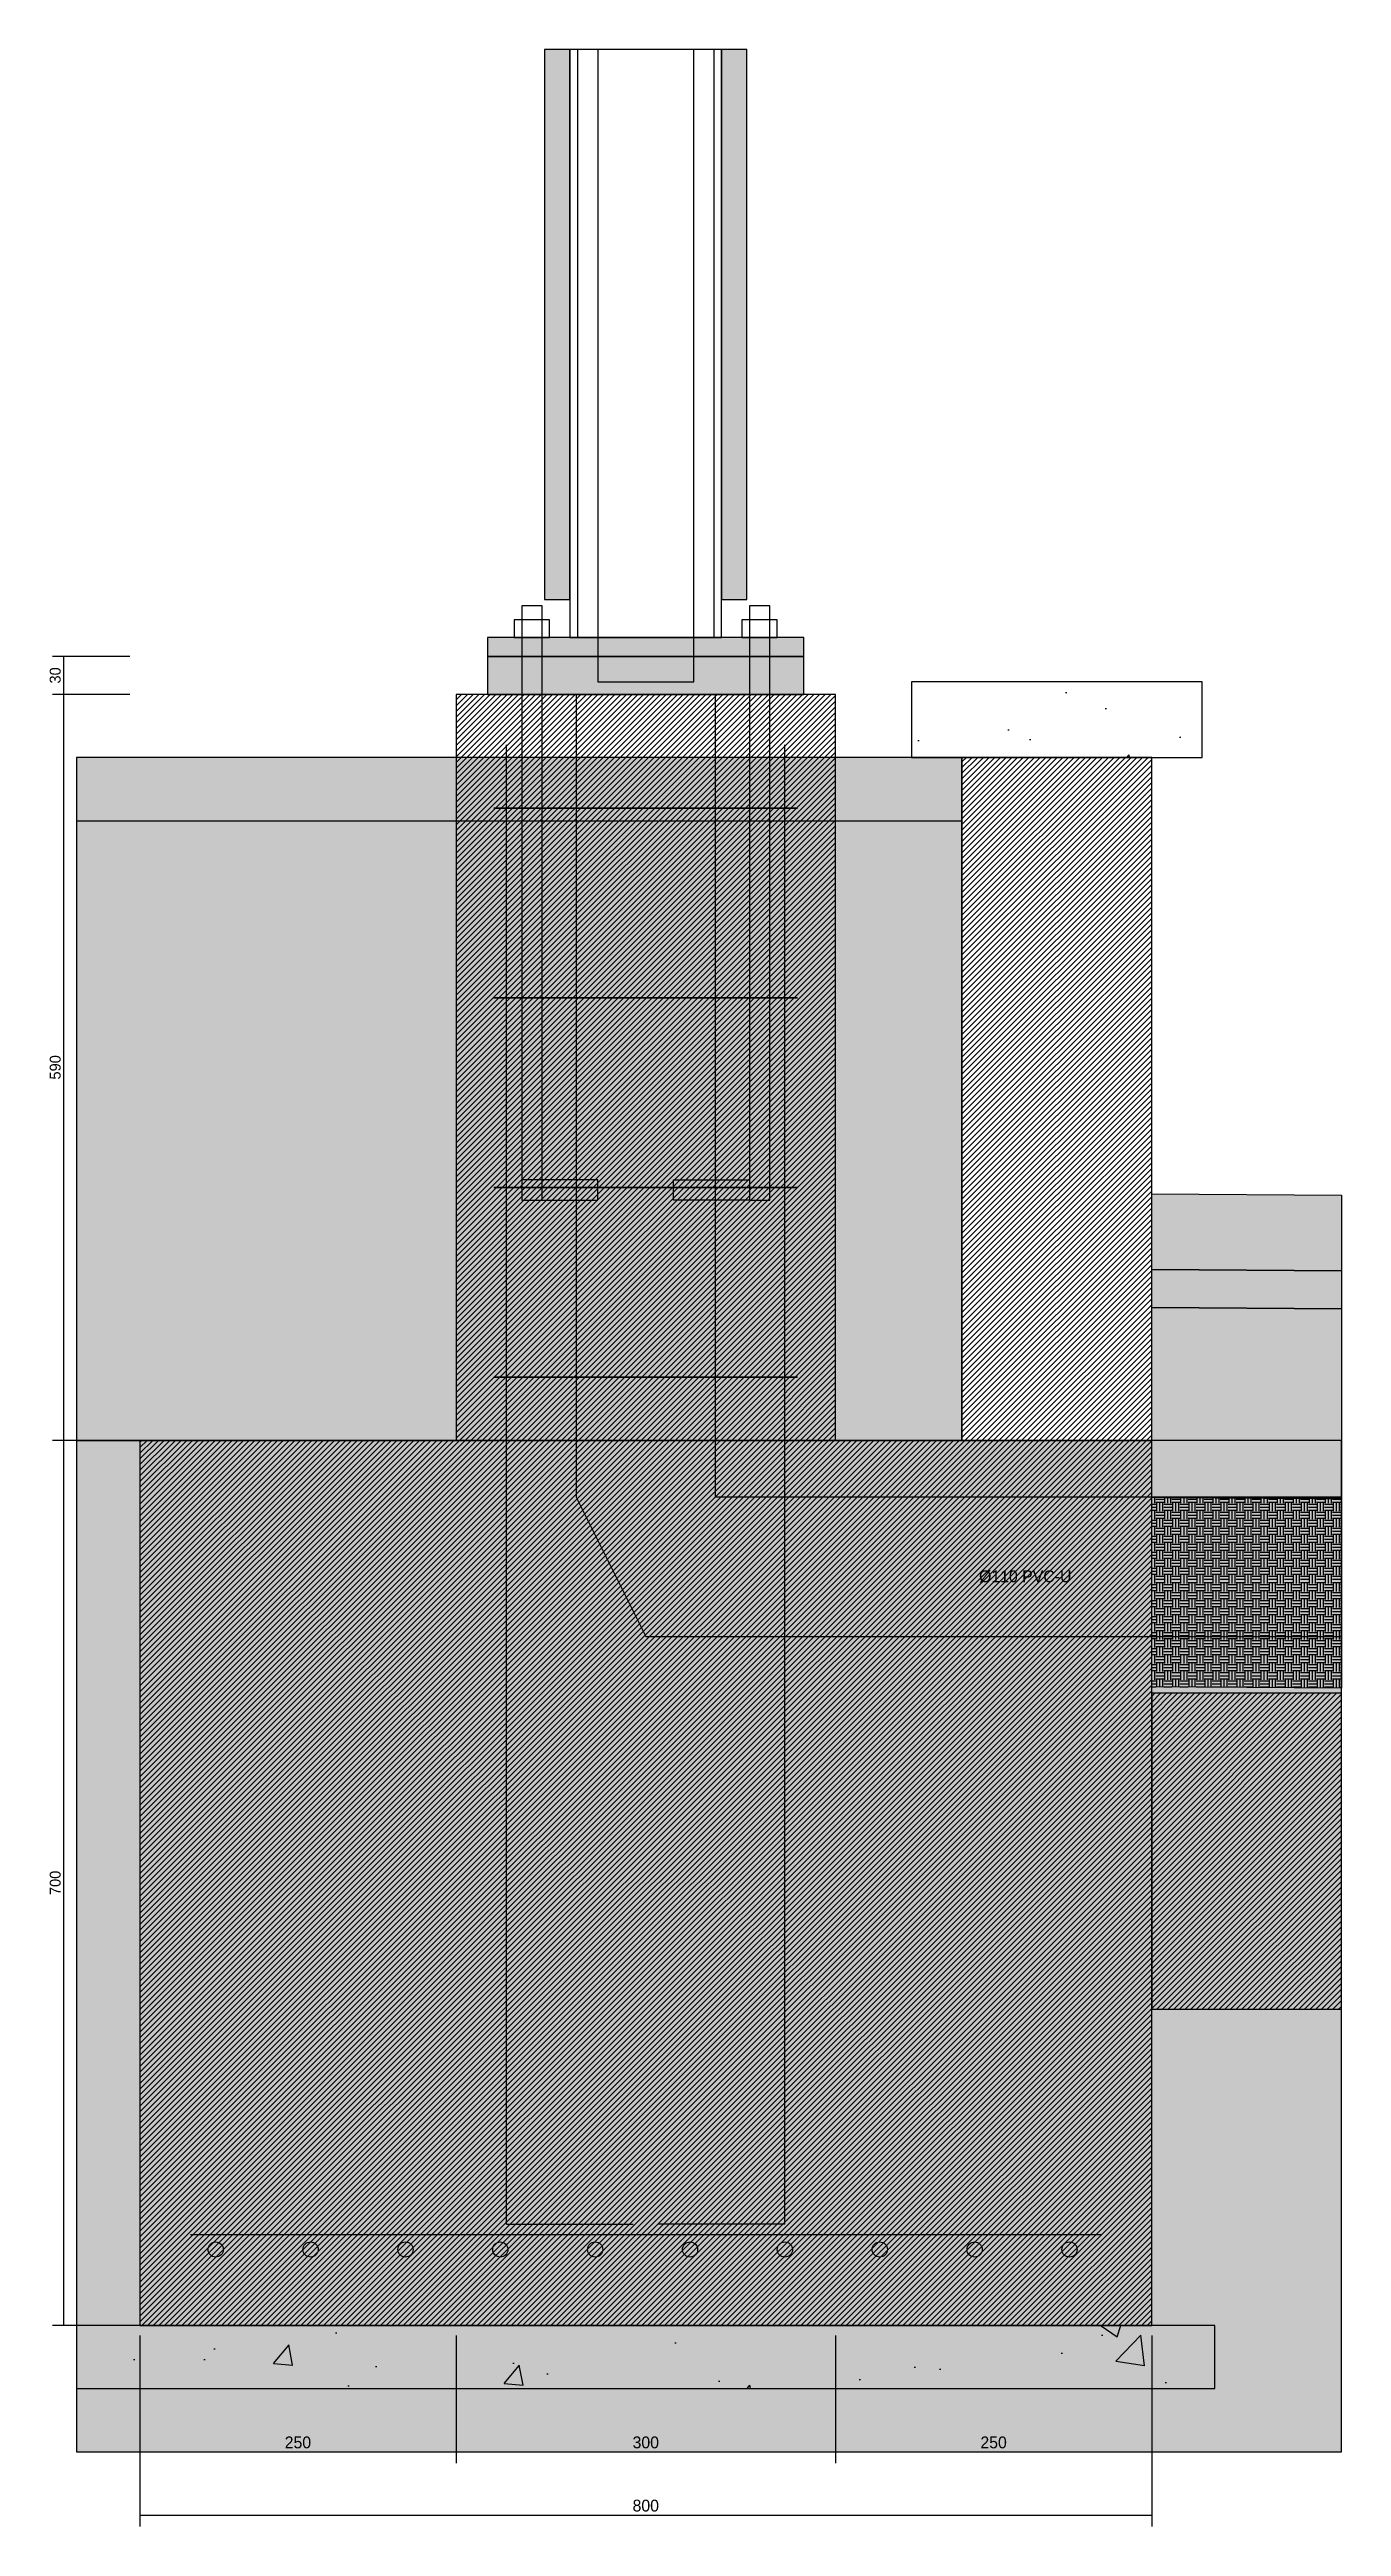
# Model space of a CAD drawing. Header units: millimetres. Extents: x -3750 to 66350, y -83500 to 3000.
# Drawn here: x 129 to 1150, y -61059 to -59100 of the extents above; entities that cross this region are included whole.
import ezdxf
from ezdxf.enums import TextEntityAlignment as Align

# ---------------------------------------------------------------- set-up
doc = ezdxf.new("R2010")
doc.units = ezdxf.units.MM
doc.linetypes.add('DASHED', pattern=[1.524, 1.27, -0.254])
for name, color, linetype in [('A-DIMS', 3, 'Continuous'), ('A-HATCH', 9, 'Continuous'), ('A-TEXT', 2, 'Continuous'), ('A-WALL', 7, 'Continuous')]:
    doc.layers.add(name, color=color, linetype=linetype)

msp = doc.modelspace()

# ---------------------------------------------------------------- texts
at = {"layer": 'A-DIMS'}
for s, p in [('30', (140, -59595)), ('590', (140, -59905)), ('700', (140, -60550))]:
    msp.add_text(s, height=8.64, rotation=90, dxfattribs=at).set_placement(p, align=Align.BOTTOM_CENTER)
for s, p in [('250', (325, -61000)), ('300', (600, -61000)), ('250', (875, -61000)), ('800', (600, -61050))]:
    msp.add_text(s, height=9.36, dxfattribs=at).set_placement(p, align=Align.BOTTOM_CENTER)
at = {"layer": 'A-TEXT'}
msp.add_text('Ø110 PVC-U', height=9.36, dxfattribs=at).set_placement((900, -60315), align=Align.BOTTOM_CENTER)

# ---------------------------------------------------------------- hatches: boundary and pattern name
at = {"layer": 'A-HATCH'}
h = msp.add_hatch(dxfattribs=at)
h.set_pattern_fill('ANSI36')
h.paths.add_polyline_path([(520, -59535), (540, -59535), (540, -59100), (520, -59100)])
h = msp.add_hatch(dxfattribs=at)
h.set_pattern_fill('ANSI36')
h.paths.add_polyline_path([(660, -59535), (680, -59535), (680, -59100), (660, -59100)])
for color, points in [(253, [(475, -59580), (725, -59580), (725, -59565), (475, -59565)]), (8, [(475, -59610), (725, -59610), (725, -59580), (475, -59580)]), (8, [(150, -60200), (850, -60200), (850, -59660), (150, -59660)]), (253, [(1000, -60005), (1150, -60006), (1150, -60066), (1000, -60065)]), (8, [(1000, -60065), (1150, -60066), (1150, -60096), (1000, -60095)]), (8, [(1000, -60095), (1150, -60096), (1150, -60246), (1000, -60245)])]:
    msp.add_hatch(color=color, dxfattribs=at).paths.add_polyline_path(points)
h = msp.add_hatch(dxfattribs=at)
h.set_pattern_fill('ANSI31')
h.paths.add_polyline_path([(450, -60200), (750, -60200), (750, -59610), (450, -59610)])
h = msp.add_hatch(dxfattribs=at)
h.set_pattern_fill('AR-CONC')
h.paths.add_polyline_path([(810, -59660), (1040, -59660), (1040, -59600), (810, -59600)])
h = msp.add_hatch(dxfattribs=at)
h.set_pattern_fill('ANSI31')
h.paths.add_polyline_path([(850, -60200), (1000, -60200), (1000, -59660), (850, -59660)])
h = msp.add_hatch(dxfattribs=at)
h.set_pattern_fill('EARTH')
h.paths.add_polyline_path([(150, -61000), (1150, -61000), (1150, -60200), (150, -60200)])
h = msp.add_hatch(dxfattribs=at)
h.set_pattern_fill('ANSI31')
h.paths.add_polyline_path([(200, -60900), (1000, -60900), (1000, -60200), (200, -60200)])
h = msp.add_hatch(dxfattribs=at)
h.set_pattern_fill('EARTH')
h.paths.add_polyline_path([(1000, -60245), (1150, -60246), (1150, -60396), (1000, -60395)])
h = msp.add_hatch(dxfattribs=at)
h.set_pattern_fill('ANSI31')
h.paths.add_polyline_path([(1000, -60650), (1150, -60650), (1150, -60400), (1000, -60400)])
h = msp.add_hatch(dxfattribs=at)
h.set_pattern_fill('AR-CONC')
h.paths.add_polyline_path([(150, -60950), (1050, -60950), (1050, -60900), (150, -60900)])

# ---------------------------------------------------------------- linework, layer by layer
at = {"layer": 'A-DIMS'}
for p, q in [((192, -59580), (131, -59580)), ((140, -59610), (140, -59580)), ((192, -59610), (131, -59610)), ((192, -59610), (131, -59610)), ((140, -60200), (140, -59610)), ((192, -60200), (131, -60200)), ((192, -60200), (131, -60200)), ((140, -60900), (140, -60200)), ((192, -60900), (131, -60900)), ((200, -60908), (200, -61009)), ((200, -60908), (200, -61059)), ((450, -60908), (450, -61009)), ((450, -60908), (450, -61009)), ((750, -60908), (750, -61009)), ((750, -60908), (750, -61009)), ((1000, -60908), (1000, -61009)), ((1000, -60908), (1000, -61059)), ((200, -61000), (450, -61000)), ((450, -61000), (750, -61000)), ((750, -61000), (1000, -61000)), ((200, -61050), (1000, -61050))]:
    msp.add_line(p, q, dxfattribs=at)
at = {"layer": 'A-WALL'}
for p, q in [((490, -60820), (490, -59650)), ((710, -60820), (710, -59650)), ((490, -60820), (590, -60820)), ((710, -60820), (610, -60820)), ((240, -60828), (960, -60828))]:
    msp.add_line(p, q, dxfattribs=at)
for points in [[(520, -59535), (540, -59535), (540, -59100), (520, -59100)], [(540, -59565), (660, -59565), (660, -59100), (540, -59100)], [(546, -59565), (654, -59565), (654, -59100), (546, -59100)], [(660, -59535), (680, -59535), (680, -59100), (660, -59100)], [(496, -59565), (524, -59565), (524, -59551), (496, -59551)], [(502, -60010), (518, -60010), (518, -59540), (502, -59540)], [(676, -59565), (704, -59565), (704, -59551), (676, -59551)], [(682, -60010), (698, -60010), (698, -59540), (682, -59540)], [(475, -59580), (725, -59580), (725, -59565), (475, -59565)], [(475, -59610), (725, -59610), (725, -59580), (475, -59580)], [(450, -60200), (750, -60200), (750, -59610), (450, -59610)], [(545, -59610), (545, -60245), (600, -60355), (1150, -60355), (1150, -60245), (655, -60245), (655, -59610)], [(810, -59660), (1040, -59660), (1040, -59600), (810, -59600)], [(150, -60200), (850, -60200), (850, -59660), (150, -59660)], [(150, -59710), (850, -59710), (850, -59660), (150, -59660)], [(850, -60200), (1000, -60200), (1000, -59660), (850, -59660)], [(480, -59700), (720, -59700), (720, -59700), (480, -59700)], [(480, -59850), (720, -59850), (720, -59850), (480, -59850)], [(480, -60000), (720, -60000), (720, -60000), (480, -60000)], [(502, -60010), (562, -60010), (562, -59994), (502, -59994)], [(682, -60010), (622, -60010), (622, -59994), (682, -59994)], [(1000, -60005), (1150, -60006), (1150, -60066), (1000, -60065)], [(1000, -60065), (1150, -60066), (1150, -60096), (1000, -60095)], [(1000, -60095), (1150, -60096), (1150, -60246), (1000, -60245)], [(480, -60150), (720, -60150), (720, -60150), (480, -60150)], [(150, -61000), (1150, -61000), (1150, -60200), (150, -60200)], [(200, -60900), (1000, -60900), (1000, -60200), (200, -60200)], [(1000, -60245), (1150, -60246), (1150, -60396), (1000, -60395)], [(1000, -60650), (1150, -60650), (1150, -60400), (1000, -60400)], [(150, -60950), (1050, -60950), (1050, -60900), (150, -60900)]]:
    msp.add_lwpolyline(points, close=True, dxfattribs=at)
at = {"layer": 'A-WALL', "linetype": 'DASHED'}
msp.add_lwpolyline([(562, -59600), (638, -59600), (638, -59100), (562, -59100)], close=True, dxfattribs=at)
at = {"layer": 'A-WALL'}
msp.add_lwpolyline([(1000, -60005), (1150, -60006)], dxfattribs=at)
at = {"layer": 'A-WALL', "linetype": 'DASHED'}
msp.add_lwpolyline([(1000, -60245), (1150, -60246)], dxfattribs=at)
at = {"layer": 'A-WALL'}
for centre in [(260, -60840), (335, -60840), (410, -60840), (485, -60840), (560, -60840), (635, -60840), (710, -60840), (785, -60840), (860, -60840), (935, -60840)]:
    msp.add_circle(centre, 6, dxfattribs=at)

msp.set_redraw_order([(e.dxf.handle, doc.entitydb.next_handle()) for e in msp.query("TEXT MTEXT ATTDEF DIMENSION ARC_DIMENSION")])  # texts and dimensions are drawn at this point

doc.saveas('drawing.dxf')
